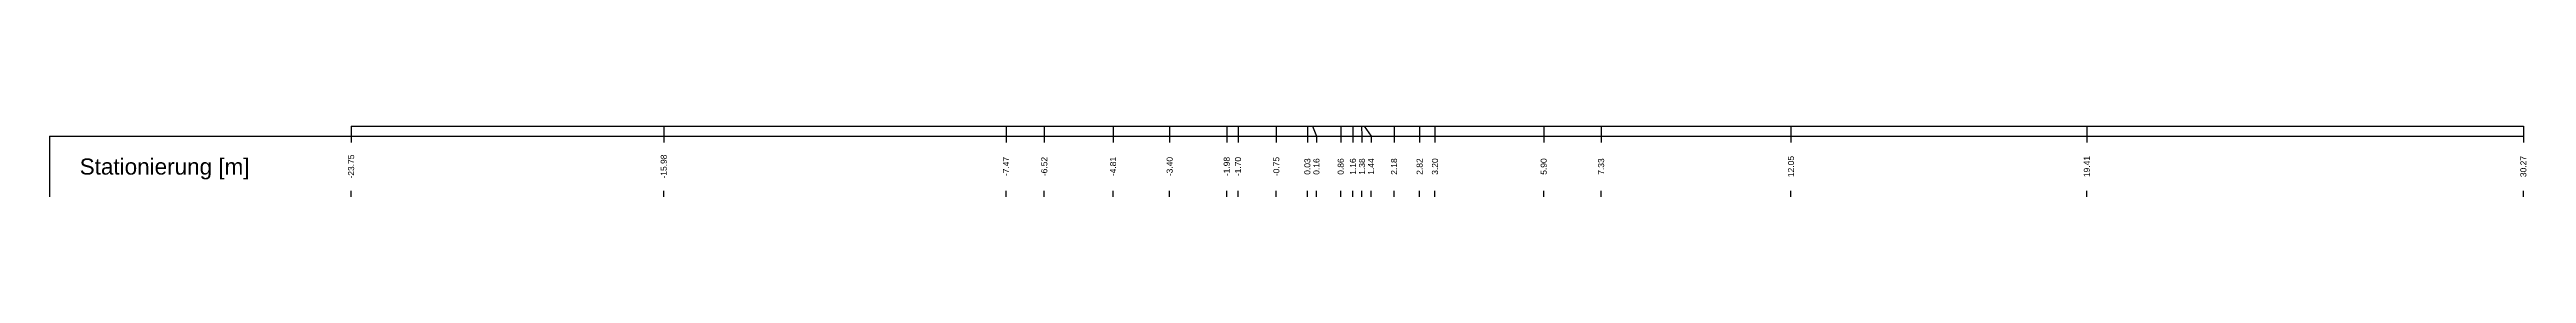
# Model space of a CAD drawing. Header units: millimetres. Extents: x -8 to 79, y -83 to 317.
# Drawn here: x -7.5 to 54.1, y 206.2 to 208 of the extents above; entities that cross this region are included whole.
import ezdxf
from ezdxf.enums import TextEntityAlignment as Align

# ---------------------------------------------------------------- set-up
doc = ezdxf.new("R2010")
doc.units = ezdxf.units.MM
doc.styles.get("Standard").update_dxf_attribs({"font": 'arial.ttf'})

msp = doc.modelspace()

# ---------------------------------------------------------------- texts
msp.add_text('Stationierung [m]', height=0.4).set_placement((-6.75, 207), align=Align.MIDDLE_LEFT)
for s, p in [('-23.75', (0, 207)), ('-15.98', (7.775, 207)), ('-7.47', (16.289, 207)), ('-6.52', (17.238, 207)), ('-4.81', (18.949, 207)), ('-3.40', (20.355, 207)), ('-1.98', (21.775, 207)), ('-1.70', (22.057, 207)), ('-0.75', (23.007, 207)), ('0.03', (23.781, 207)), ('0.16', (24.006, 207)), ('0.86', (24.61, 207)), ('1.16', (24.914, 207)), ('1.38', (25.139, 207)), ('1.44', (25.364, 207)), ('2.18', (25.936, 207)), ('2.82', (26.572, 207)), ('3.20', (26.953, 207)), ('5.90', (29.658, 207)), ('7.33', (31.086, 207)), ('12.05', (35.807, 207)), ('19.41', (43.165, 207)), ('30.27', (54.021, 207))]:
    msp.add_text(s, height=0.15, rotation=90).set_placement(p, align=Align.MIDDLE)

# ---------------------------------------------------------------- linework, layer by layer
at = {"layer": 'band'}
for p, q in [((0, 207.75), (0, 207.6)), ((7.775, 207.75), (7.775, 207.6)), ((16.289, 207.75), (16.289, 207.6)), ((17.238, 207.75), (17.238, 207.6)), ((18.949, 207.75), (18.949, 207.6)), ((20.355, 207.75), (20.355, 207.6)), ((21.775, 207.75), (21.775, 207.6)), ((22.057, 207.75), (22.057, 207.6)), ((23.007, 207.75), (23.007, 207.6)), ((23.781, 207.75), (23.781, 207.6)), ((24.006, 207.75), (24.006, 207.6)), ((24.61, 207.75), (24.61, 207.6)), ((24.914, 207.75), (24.914, 207.6)), ((25.139, 207.75), (25.139, 207.6)), ((25.364, 207.75), (25.364, 207.6)), ((25.936, 207.75), (25.936, 207.6)), ((26.572, 207.75), (26.572, 207.6)), ((26.953, 207.75), (26.953, 207.6)), ((29.658, 207.75), (29.658, 207.6)), ((31.086, 207.75), (31.086, 207.6)), ((35.807, 207.75), (35.807, 207.6)), ((43.165, 207.75), (43.165, 207.6)), ((54.021, 207.75), (54.021, 207.6)), ((0, 206.25), (0, 206.4)), ((7.775, 206.25), (7.775, 206.4)), ((16.289, 206.25), (16.289, 206.4)), ((17.238, 206.25), (17.238, 206.4)), ((18.949, 206.25), (18.949, 206.4)), ((20.355, 206.25), (20.355, 206.4)), ((21.775, 206.25), (21.775, 206.4)), ((22.057, 206.25), (22.057, 206.4)), ((23.007, 206.25), (23.007, 206.4)), ((23.781, 206.25), (23.781, 206.4)), ((24.006, 206.25), (24.006, 206.4)), ((24.61, 206.25), (24.61, 206.4)), ((24.914, 206.25), (24.914, 206.4)), ((25.139, 206.25), (25.139, 206.4)), ((25.364, 206.25), (25.364, 206.4)), ((25.936, 206.25), (25.936, 206.4)), ((26.572, 206.25), (26.572, 206.4)), ((26.953, 206.25), (26.953, 206.4)), ((29.658, 206.25), (29.658, 206.4)), ((31.086, 206.25), (31.086, 206.4)), ((35.807, 206.25), (35.807, 206.4)), ((43.165, 206.25), (43.165, 206.4)), ((54.021, 206.25), (54.021, 206.4))]:
    msp.add_line(p, q, dxfattribs=at)
at = {"layer": 'frame'}
for p, q in [((-7.5, 207.75), (54.021, 207.75)), ((-7.5, 207.75), (-7.5, 206.25)), ((0, 208), (54.021, 208))]:
    msp.add_line(p, q, dxfattribs=at)
at = {"layer": 'marker', "color": 253}
for p, q in [((0, 208), (0, 207.75)), ((7.775, 208), (7.775, 207.75)), ((16.289, 208), (16.289, 207.75)), ((17.238, 208), (17.238, 207.75)), ((18.949, 208), (18.949, 207.75)), ((20.355, 208), (20.355, 207.75)), ((21.775, 208), (21.775, 207.75)), ((22.057, 208), (22.057, 207.75)), ((23.007, 208), (23.007, 207.75)), ((23.781, 208), (23.781, 207.75)), ((23.911, 208), (24.006, 207.75)), ((24.61, 208), (24.61, 207.75)), ((24.914, 208), (24.914, 207.75)), ((25.13, 208), (25.139, 207.75)), ((25.197, 208), (25.364, 207.75)), ((25.936, 208), (25.936, 207.75)), ((26.572, 208), (26.572, 207.75)), ((26.953, 208), (26.953, 207.75)), ((29.658, 208), (29.658, 207.75)), ((31.086, 208), (31.086, 207.75)), ((35.807, 208), (35.807, 207.75)), ((43.165, 208), (43.165, 207.75)), ((54.021, 208), (54.021, 207.75))]:
    msp.add_line(p, q, dxfattribs=at)

msp.set_redraw_order([(e.dxf.handle, doc.entitydb.next_handle()) for e in msp.query("TEXT MTEXT ATTDEF DIMENSION ARC_DIMENSION")])  # texts and dimensions are drawn at this point

doc.saveas('drawing.dxf')
